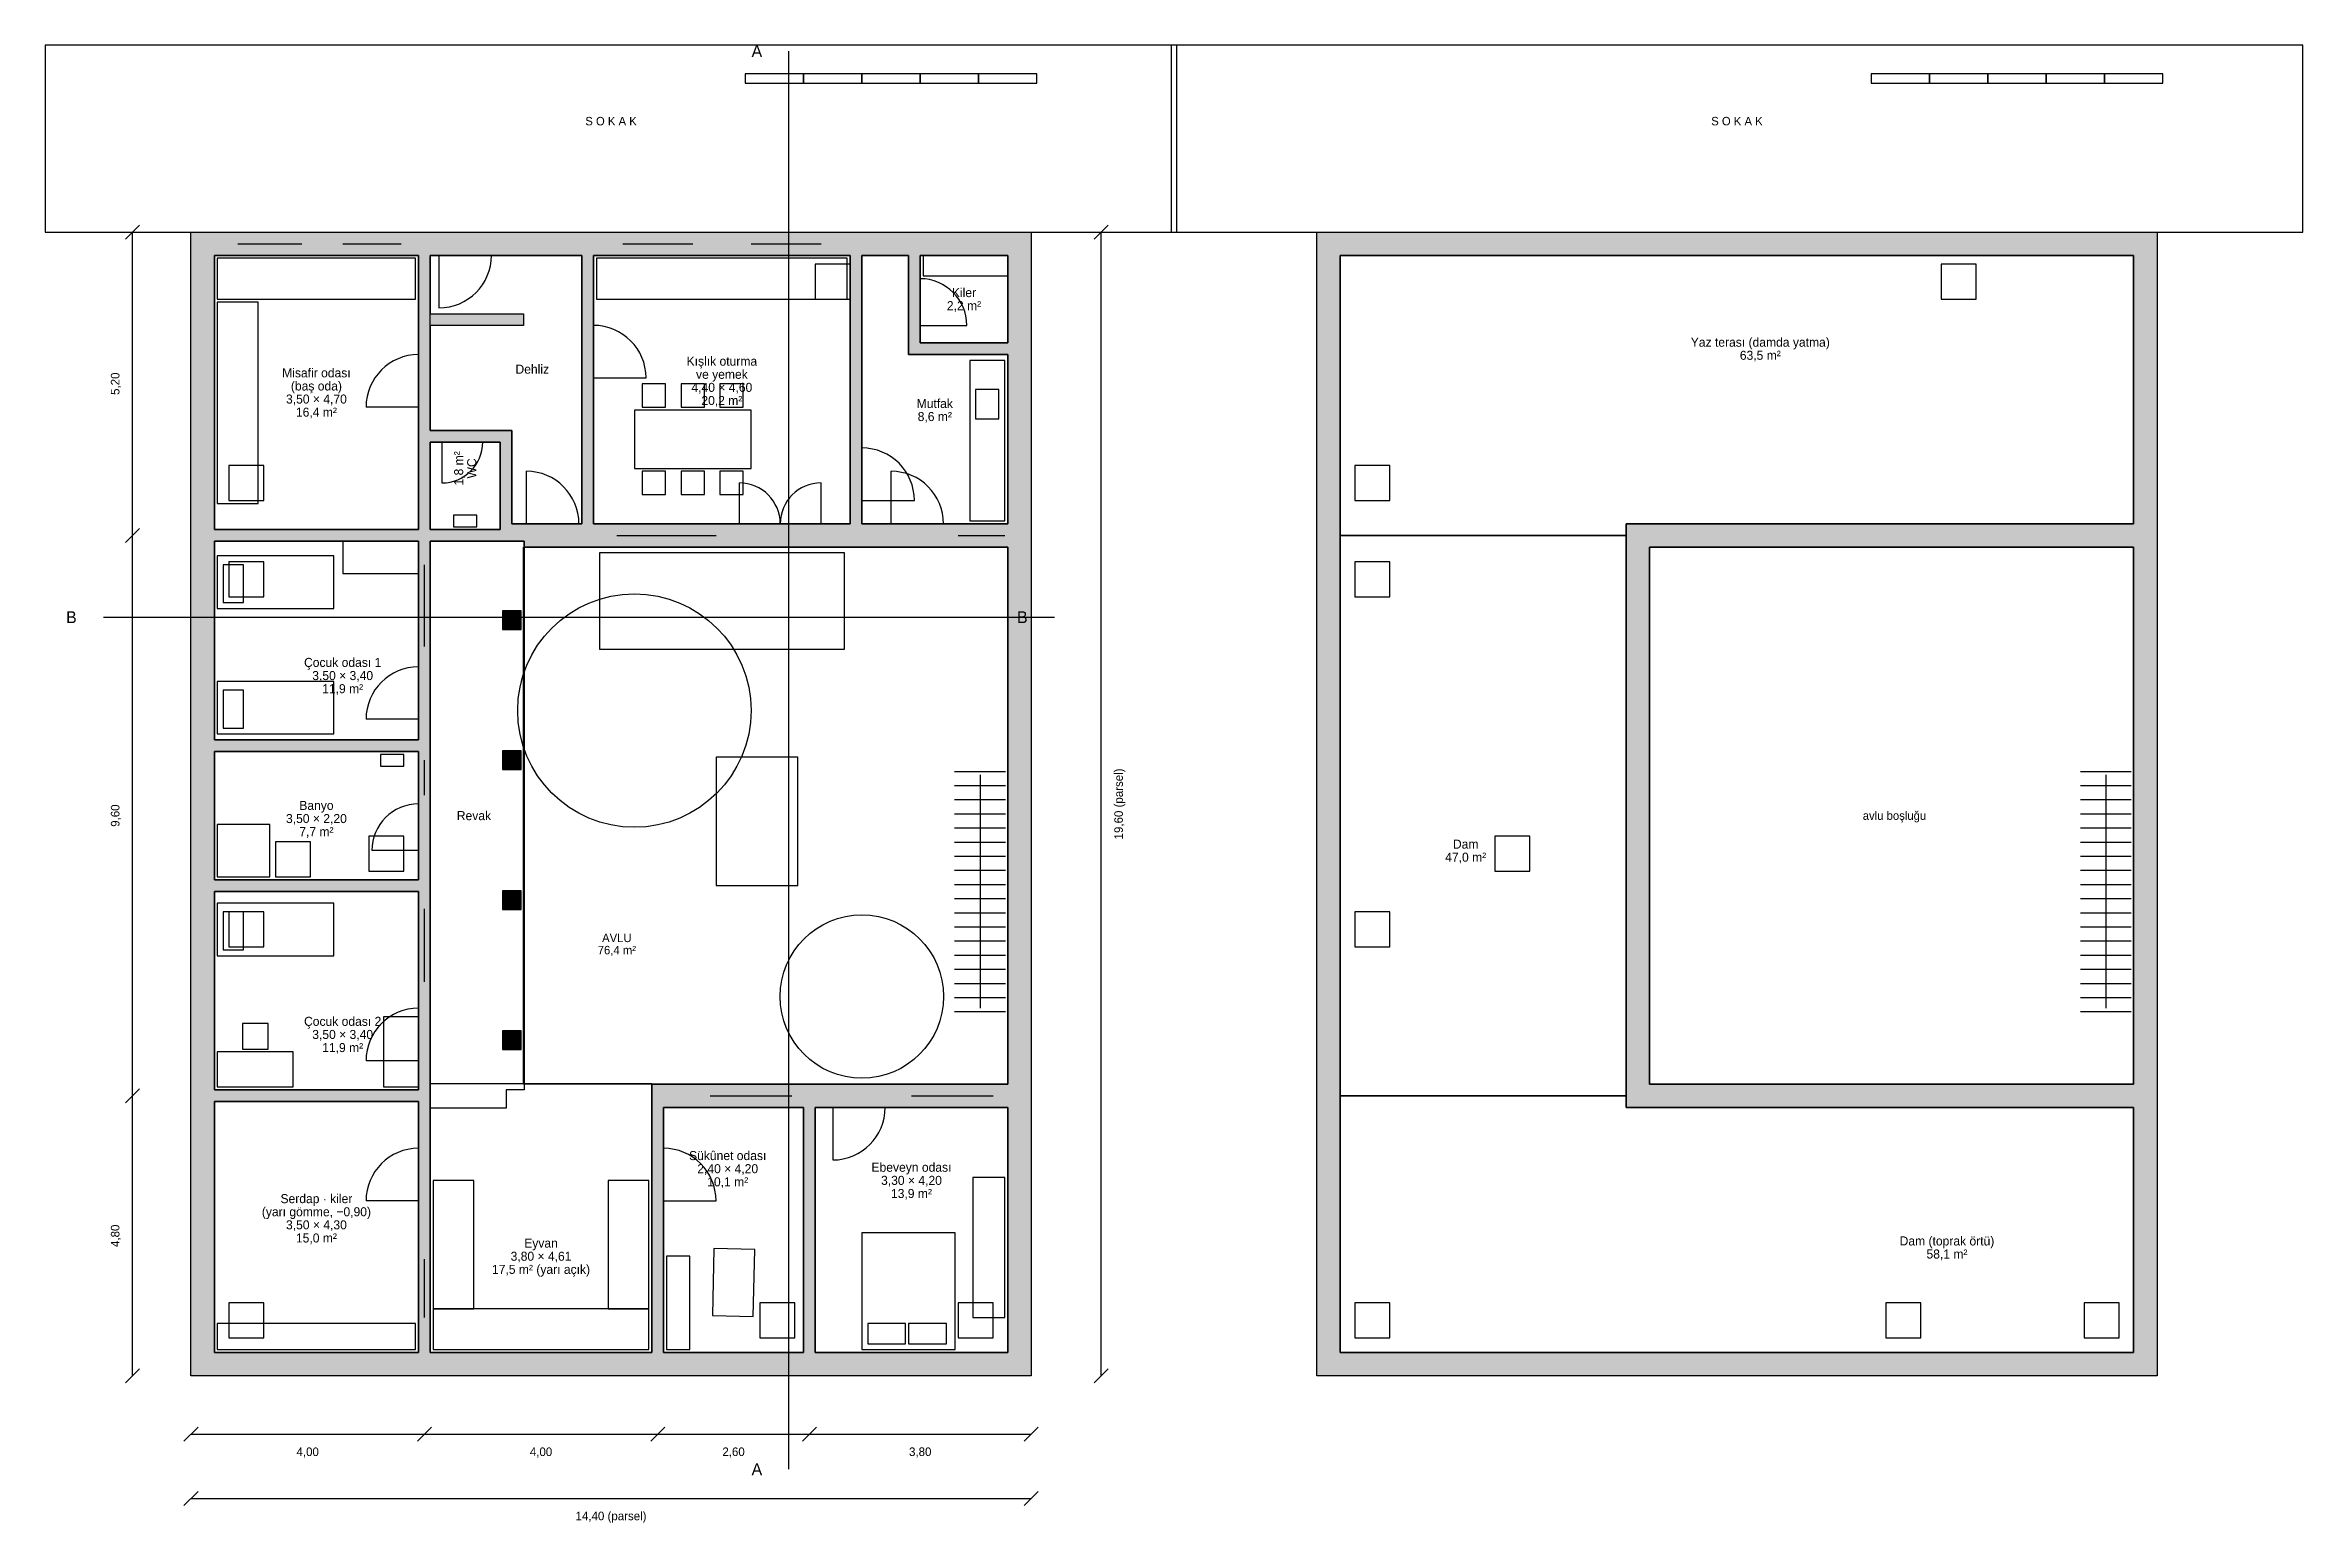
# Model space of a CAD drawing. Header units: metres. Extents: x 1.4 to 40.2, y 2.6 to 54.6.
# Drawn here: x 1.5 to 40.2, y 29.28 to 54.6 of the extents above; entities that cross this region are included whole.
import ezdxf
from ezdxf.enums import TextEntityAlignment as Align

# ---------------------------------------------------------------- set-up
doc = ezdxf.new("R2010")
doc.units = ezdxf.units.M
for name, color, linetype in [('ACIKLIK', 5, 'Continuous'), ('AKS', 1, 'Continuous'), ('DUVAR', 7, 'Continuous'), ('MOBILYA', 9, 'Continuous'), ('ODA', 8, 'Continuous'), ('OLCU', 3, 'Continuous'), ('PEYZAJ', 3, 'Continuous'), ('YAZI', 7, 'Continuous')]:
    doc.layers.add(name, color=color, linetype=linetype)

msp = doc.modelspace()

# ---------------------------------------------------------------- texts
at = {"layer": 'AKS'}
for s, p in [('A', (13.7, 54.5)), ('B', (1.95, 44.8)), ('B', (18.25, 44.8)), ('A', (13.7, 30.2))]:
    msp.add_text(s, height=0.203, dxfattribs=at).set_placement(p, align=Align.MIDDLE_CENTER)
at = {"layer": 'OLCU'}
for s, height, p in [('5,20', 0.1473, (2.7, 48.8)), ('19,60 (parsel)', 0.14732, (19.9, 41.6)), ('9,60', 0.1473, (2.7, 41.4)), ('4,80', 0.1473, (2.7, 34.2))]:
    msp.add_text(s, height=height, rotation=90, dxfattribs=at).set_placement(p, align=Align.MIDDLE_CENTER)
for s, height, p in [('4,00', 0.1473, (6, 30.5)), ('4,00', 0.1473, (10, 30.5)), ('2,60', 0.1473, (13.3, 30.5)), ('3,80', 0.1473, (16.5, 30.5)), ('14,40 (parsel)', 0.14732, (11.2, 29.4))]:
    msp.add_text(s, height=height, dxfattribs=at).set_placement(p, align=Align.MIDDLE_CENTER)
at = {"layer": 'YAZI'}
for s, height, p in [('S O K A K', 0.1448, (11.2, 53.3)), ('S O K A K', 0.1448, (30.5, 53.3)), ('Kiler', 0.1549, (17.25, 50.362)), ('2,2 m²', 0.1549, (17.25, 50.138)), ('Yaz terası (damda yatma)', 0.15494, (30.9, 49.512)), ('Kışlık oturma', 0.15494, (13.1, 49.187)), ('63,5 m²', 0.1549, (30.9, 49.288)), ('Misafir odası', 0.15494, (6.15, 48.987)), ('(baş oda)', 0.1549, (6.15, 48.762)), ('Dehliz', 0.1549, (9.85, 49.05)), ('4,40 × 4,60', 0.15494, (13.1, 48.738)), ('ve yemek', 0.1549, (13.1, 48.962)), ('3,50 × 4,70', 0.15494, (6.15, 48.538)), ('16,4 m²', 0.1549, (6.15, 48.313)), ('20,2 m²', 0.1549, (13.1, 48.513)), ('Mutfak', 0.1549, (16.75, 48.462)), ('8,6 m²', 0.1549, (16.75, 48.238)), ('Çocuk odası 1', 0.15494, (6.6, 44.025)), ('3,50 × 3,40', 0.15494, (6.6, 43.8)), ('11,9 m²', 0.1549, (6.6, 43.575)), ('3,50 × 2,20', 0.15494, (6.15, 41.35)), ('Banyo', 0.1549, (6.15, 41.575)), ('Revak', 0.1549, (8.85, 41.4)), ('avlu boşluğu', 0.14478, (33.2, 41.4)), ('7,7 m²', 0.1549, (6.15, 41.125)), ('47,0 m²', 0.1549, (25.85, 40.688)), ('Dam', 0.1549, (25.85, 40.912)), ('76,4 m²', 0.1448, (11.3, 39.095)), ('AVLU', 0.1448, (11.3, 39.305)), ('Çocuk odası 2', 0.15494, (6.6, 37.875)), ('3,50 × 3,40', 0.15494, (6.6, 37.65)), ('11,9 m²', 0.1549, (6.6, 37.425)), ('Sükûnet odası', 0.15494, (13.2, 35.575)), ('2,40 × 4,20', 0.15494, (13.2, 35.35)), ('Ebeveyn odası', 0.15494, (16.35, 35.375)), ('3,30 × 4,20', 0.15494, (16.35, 35.15)), ('Serdap · kiler', 0.15494, (6.15, 34.837)), ('10,1 m²', 0.1549, (13.2, 35.125)), ('13,9 m²', 0.1549, (16.35, 34.925)), ('(yarı gömme, −0,90)', 0.15494, (6.15, 34.612)), ('3,50 × 4,30', 0.15494, (6.15, 34.388)), ('15,0 m²', 0.1549, (6.15, 34.163)), ('Eyvan', 0.1549, (10, 34.075)), ('Dam (toprak örtü)', 0.15494, (34.1, 34.112)), ('17,5 m² (yarı açık)', 0.15494, (10, 33.625)), ('3,80 × 4,61', 0.15494, (10, 33.85)), ('58,1 m²', 0.1549, (34.1, 33.888))]:
    msp.add_text(s, height=height, dxfattribs=at).set_placement(p, align=Align.MIDDLE_CENTER)
for s, p in [('1,8 m²', (8.588, 47.35)), ('WC', (8.812, 47.35))]:
    msp.add_text(s, height=0.1549, rotation=90, dxfattribs=at).set_placement(p, align=Align.MIDDLE_CENTER)

# ---------------------------------------------------------------- hatches: boundary and pattern name
at = {"layer": 'DUVAR'}
h = msp.add_hatch(color=250, dxfattribs=at)
h.paths.add_polyline_path([(18.4, 46.4), (18.4, 36.4), (18.4, 36.4), (18.4, 31.8), (4, 31.8), (4, 51.4), (18.4, 51.4), (18.4, 46.4), (18.4, 46.4)])
h.paths.add_polyline_path([(18, 46), (9.71, 46), (9.71, 46.1), (9.3, 46.1), (9.29, 46.1), (8.1, 46.1), (8.1, 36.81), (8.1, 36.7), (8.1, 36.5), (8.1, 36.39), (8.1, 32.2), (11.9, 32.2), (11.9, 36.39), (11.9, 36.4), (11.9, 36.8), (18, 36.8), (18, 46)], flags=16)
h.paths.add_polyline_path([(7.9, 36.5), (4.4, 36.5), (4.4, 32.2), (7.9, 32.2), (7.9, 36.5)], flags=16)
h.paths.add_polyline_path([(4.4, 40.1), (4.4, 36.7), (7.9, 36.7), (7.9, 40.1), (4.4, 40.1)], flags=16)
h.paths.add_polyline_path([(4.4, 42.5), (4.4, 40.3), (7.9, 40.3), (7.9, 42.5), (4.4, 42.5)], flags=16)
h.paths.add_polyline_path([(4.4, 46.1), (4.4, 42.7), (7.9, 42.7), (7.9, 46.1), (4.4, 46.1)], flags=16)
h.paths.add_polyline_path([(8.1, 47.8), (8.1, 46.3), (9.3, 46.3), (9.3, 46.4), (9.3, 46.4), (9.3, 47.8), (8.1, 47.8)], flags=16)
h.paths.add_polyline_path([(4.4, 51), (4.4, 46.3), (7.9, 46.3), (7.9, 51), (4.4, 51)], flags=16)
h.paths.add_polyline_path([(12.1, 36.4), (12.1, 32.2), (14.5, 32.2), (14.5, 36.4), (12.1, 36.4)], flags=16)
h.paths.add_polyline_path([(18, 36.4), (14.7, 36.4), (14.7, 32.2), (18, 32.2), (18, 36.4)], flags=16)
h.paths.add_polyline_path([(8.1, 50), (9.7, 50), (9.7, 49.8), (8.1, 49.8), (8.1, 48), (9.5, 48), (9.5, 46.4), (10.7, 46.4), (10.7, 51), (8.1, 51), (8.1, 50)], flags=16)
h.paths.add_polyline_path([(15.3, 51), (10.9, 51), (10.9, 46.4), (15.3, 46.4), (15.3, 51)], flags=16)
h.paths.add_polyline_path([(16.3, 51), (15.5, 51), (15.5, 46.4), (18, 46.4), (18, 49.3), (16.3, 49.3), (16.3, 51)], flags=16)
h.paths.add_polyline_path([(16.5, 51), (16.5, 49.5), (18, 49.5), (18, 51), (16.5, 51)], flags=16)
h = msp.add_hatch(color=250, dxfattribs=at)
h.paths.add_polyline_path([(37.7, 46.4), (37.7, 36.4), (37.7, 36.4), (37.7, 31.8), (23.3, 31.8), (23.3, 51.4), (37.7, 51.4), (37.7, 46.4), (37.7, 46.4)])
h.paths.add_polyline_path([(37.3, 46), (29, 46), (29, 36.8), (37.3, 36.8), (37.3, 46)], flags=16)
h.paths.add_polyline_path([(28.6, 46.2), (28.6, 46.4), (37.3, 46.4), (37.3, 51), (23.7, 51), (23.7, 46.2), (23.7, 36.6), (23.7, 32.2), (37.3, 32.2), (37.3, 36.4), (28.6, 36.4), (28.6, 36.6), (28.6, 46.2)], flags=16)
for points in [[(9.66, 44.59), (9.66, 44.91), (9.34, 44.91), (9.34, 44.59), (9.66, 44.59)], [(9.66, 42.19), (9.66, 42.51), (9.34, 42.51), (9.34, 42.19), (9.66, 42.19)], [(9.66, 39.79), (9.66, 40.11), (9.34, 40.11), (9.34, 39.79), (9.66, 39.79)], [(9.66, 37.39), (9.66, 37.71), (9.34, 37.71), (9.34, 37.39), (9.66, 37.39)]]:
    msp.add_hatch(color=250, dxfattribs=at).paths.add_polyline_path(points)

# ---------------------------------------------------------------- linework, layer by layer
at = {"layer": 'ACIKLIK'}
for points in [[(4.8, 51.4), (5.9, 51.4)], [(4.8, 51.2), (5.9, 51.2)], [(6.6, 51.4), (7.6, 51.4)], [(6.6, 51.2), (7.6, 51.2)], [(11.4, 51.4), (12.6, 51.4)], [(11.4, 51.2), (12.6, 51.2)], [(13.6, 51.4), (14.8, 51.4)], [(13.6, 51.2), (14.8, 51.2)], [(4.8, 51), (5.9, 51)], [(6.6, 51), (7.6, 51)], [(8.25, 51), (8.25, 50.1)], [(11.4, 51), (12.6, 51)], [(13.6, 51), (14.8, 51)], [(16.5, 49.8), (17.3, 49.8)], [(10.9, 48.9), (11.8, 48.9)], [(7.9, 48.4), (7, 48.4)], [(8.3, 47.8), (8.3, 47.1)], [(9.75, 46.4), (9.75, 47.3)], [(16, 46.4), (16, 47.3)], [(13.4, 46.4), (13.4, 47.1)], [(14.8, 46.4), (14.8, 47.1)], [(15.5, 46.8), (16.4, 46.8)], [(11.3, 46.4), (13, 46.4)], [(11.3, 46.2), (13, 46.2)], [(17.15, 46.4), (17.95, 46.4)], [(17.15, 46.2), (17.95, 46.2)], [(7.9, 44.3), (7.9, 45.7)], [(8, 44.3), (8, 45.7)], [(8.1, 44.3), (8.1, 45.7)], [(11.3, 46), (13, 46)], [(17.15, 46), (17.95, 46)], [(7.9, 43.05), (7, 43.05)], [(7.9, 41.75), (7.9, 42.35)], [(8, 41.75), (8, 42.35)], [(8.1, 41.75), (8.1, 42.35)], [(7.9, 40.8), (7.1, 40.8)], [(7.9, 38.55), (7.9, 39.8)], [(8, 38.55), (8, 39.8)], [(8.1, 38.55), (8.1, 39.8)], [(7.9, 37.2), (7, 37.2)], [(12.9, 36.8), (14.3, 36.8)], [(16.35, 36.8), (17.75, 36.8)], [(12.9, 36.6), (14.3, 36.6)], [(12.9, 36.4), (14.3, 36.4)], [(15, 36.4), (15, 35.5)], [(16.35, 36.6), (17.75, 36.6)], [(16.35, 36.4), (17.75, 36.4)], [(7.9, 34.8), (7, 34.8)], [(12.1, 34.8), (13, 34.8)], [(7.9, 32.8), (7.9, 33.8)], [(8, 32.8), (8, 33.8)], [(8.1, 32.8), (8.1, 33.8)]]:
    msp.add_lwpolyline(points, dxfattribs=at)
for centre, radius, start, end in [((8.25, 51), 0.9, 270, 360), ((16.5, 49.8), 0.8, 0, 90), ((10.9, 48.9), 0.9, 0, 90), ((7.9, 48.4), 0.9, 90, 180), ((8.3, 47.8), 0.7, 270, 360), ((15.5, 46.8), 0.9, 0, 90), ((9.75, 46.4), 0.9, 0, 90), ((16, 46.4), 0.9, 0, 90), ((13.4, 46.4), 0.7, 0, 90), ((14.8, 46.4), 0.7, 90, 180), ((7.9, 43.05), 0.9, 90, 180), ((7.9, 40.8), 0.8, 90, 180), ((7.9, 37.2), 0.9, 90, 180), ((15, 36.4), 0.9, 270, 360), ((7.9, 34.8), 0.9, 90, 180), ((12.1, 34.8), 0.9, 0, 90)]:
    msp.add_arc(centre, radius, start, end, dxfattribs=at)
at = {"layer": 'AKS'}
for points in [[(14.25, 30.2), (14.25, 54.5)], [(2.5, 44.8), (18.8, 44.8)]]:
    msp.add_lwpolyline(points, dxfattribs=at)
at = {"layer": 'DUVAR'}
for points in [[(18.4, 46.4), (18.4, 36.4), (18.4, 36.4), (18.4, 31.8), (4, 31.8), (4, 51.4), (18.4, 51.4), (18.4, 46.4), (18.4, 46.4)], [(37.7, 46.4), (37.7, 36.4), (37.7, 36.4), (37.7, 31.8), (23.3, 31.8), (23.3, 51.4), (37.7, 51.4), (37.7, 46.4), (37.7, 46.4)], [(4.4, 51), (4.4, 46.3), (7.9, 46.3), (7.9, 51), (4.4, 51)], [(8.1, 50), (9.7, 50), (9.7, 49.8), (8.1, 49.8), (8.1, 48), (9.5, 48), (9.5, 46.4), (10.7, 46.4), (10.7, 51), (8.1, 51), (8.1, 50)], [(15.3, 51), (10.9, 51), (10.9, 46.4), (15.3, 46.4), (15.3, 51)], [(16.3, 51), (15.5, 51), (15.5, 46.4), (18, 46.4), (18, 49.3), (16.3, 49.3), (16.3, 51)], [(16.5, 51), (16.5, 49.5), (18, 49.5), (18, 51), (16.5, 51)], [(28.6, 46.2), (28.6, 46.4), (37.3, 46.4), (37.3, 51), (23.7, 51), (23.7, 46.2), (23.7, 36.6), (23.7, 32.2), (37.3, 32.2), (37.3, 36.4), (28.6, 36.4), (28.6, 36.6), (28.6, 46.2)], [(8.1, 47.8), (8.1, 46.3), (9.3, 46.3), (9.3, 46.4), (9.3, 46.4), (9.3, 47.8), (8.1, 47.8)], [(4.4, 46.1), (4.4, 42.7), (7.9, 42.7), (7.9, 46.1), (4.4, 46.1)], [(18, 46), (9.71, 46), (9.71, 46.1), (9.3, 46.1), (9.29, 46.1), (8.1, 46.1), (8.1, 36.81), (8.1, 36.7), (8.1, 36.5), (8.1, 36.39), (8.1, 32.2), (11.9, 32.2), (11.9, 36.39), (11.9, 36.4), (11.9, 36.8), (18, 36.8), (18, 46)], [(37.3, 46), (29, 46), (29, 36.8), (37.3, 36.8), (37.3, 46)], [(9.66, 44.59), (9.66, 44.91), (9.34, 44.91), (9.34, 44.59), (9.66, 44.59)], [(4.4, 42.5), (4.4, 40.3), (7.9, 40.3), (7.9, 42.5), (4.4, 42.5)], [(9.66, 42.19), (9.66, 42.51), (9.34, 42.51), (9.34, 42.19), (9.66, 42.19)], [(4.4, 40.1), (4.4, 36.7), (7.9, 36.7), (7.9, 40.1), (4.4, 40.1)], [(9.66, 39.79), (9.66, 40.11), (9.34, 40.11), (9.34, 39.79), (9.66, 39.79)], [(9.66, 37.39), (9.66, 37.71), (9.34, 37.71), (9.34, 37.39), (9.66, 37.39)], [(7.9, 36.5), (4.4, 36.5), (4.4, 32.2), (7.9, 32.2), (7.9, 36.5)], [(12.1, 36.4), (12.1, 32.2), (14.5, 32.2), (14.5, 36.4), (12.1, 36.4)], [(18, 36.4), (14.7, 36.4), (14.7, 32.2), (18, 32.2), (18, 36.4)]]:
    msp.add_lwpolyline(points, close=True, dxfattribs=at)
at = {"layer": 'MOBILYA'}
for points in [[(7.85, 50.25), (7.85, 50.95), (4.45, 50.95), (4.45, 50.25), (7.85, 50.25)], [(15.25, 50.25), (15.25, 50.95), (10.95, 50.95), (10.95, 50.25), (15.25, 50.25)], [(15.3, 50.25), (15.3, 50.85), (14.7, 50.85), (14.7, 50.25), (15.3, 50.25)], [(18, 50.65), (18, 51), (16.55, 51), (16.55, 50.65), (18, 50.65)], [(34.6, 50.25), (34.6, 50.85), (34, 50.85), (34, 50.25), (34.6, 50.25)], [(5.15, 46.75), (5.15, 50.2), (4.45, 50.2), (4.45, 46.75), (5.15, 46.75)], [(17.95, 46.45), (17.95, 49.2), (17.35, 49.2), (17.35, 46.45), (17.95, 46.45)], [(12.133, 48.4), (12.133, 48.8), (11.733, 48.8), (11.733, 48.4), (12.133, 48.4)], [(12.8, 48.4), (12.8, 48.8), (12.4, 48.8), (12.4, 48.4), (12.8, 48.4)], [(13.467, 48.4), (13.467, 48.8), (13.067, 48.8), (13.067, 48.4), (13.467, 48.4)], [(17.85, 48.2), (17.85, 48.7), (17.45, 48.7), (17.45, 48.2), (17.85, 48.2)], [(13.6, 47.35), (13.6, 48.35), (11.6, 48.35), (11.6, 47.35), (13.6, 47.35)], [(5.25, 46.8), (5.25, 47.4), (4.65, 47.4), (4.65, 46.8), (5.25, 46.8)], [(12.133, 46.9), (12.133, 47.3), (11.733, 47.3), (11.733, 46.9), (12.133, 46.9)], [(12.8, 46.9), (12.8, 47.3), (12.4, 47.3), (12.4, 46.9), (12.8, 46.9)], [(13.467, 46.9), (13.467, 47.3), (13.067, 47.3), (13.067, 46.9), (13.467, 46.9)], [(24.55, 46.8), (24.55, 47.4), (23.95, 47.4), (23.95, 46.8), (24.55, 46.8)], [(8.9, 46.35), (8.9, 46.55), (8.5, 46.55), (8.5, 46.35), (8.9, 46.35)], [(7.9, 45.55), (7.9, 46.1), (6.6, 46.1), (6.6, 45.55), (7.9, 45.55)], [(6.45, 44.95), (6.45, 45.85), (4.45, 45.85), (4.45, 44.95), (6.45, 44.95)], [(4.9, 45.05), (4.9, 45.7), (4.55, 45.7), (4.55, 45.05), (4.9, 45.05)], [(5.25, 45.15), (5.25, 45.75), (4.65, 45.75), (4.65, 45.15), (5.25, 45.15)], [(15.2, 44.25), (15.2, 45.9), (11, 45.9), (11, 44.25), (15.2, 44.25)], [(24.55, 45.15), (24.55, 45.75), (23.95, 45.75), (23.95, 45.15), (24.55, 45.15)], [(6.45, 42.8), (6.45, 43.7), (4.45, 43.7), (4.45, 42.8), (6.45, 42.8)], [(4.9, 42.9), (4.9, 43.55), (4.55, 43.55), (4.55, 42.9), (4.9, 42.9)], [(7.65, 42.25), (7.65, 42.45), (7.25, 42.45), (7.25, 42.25), (7.65, 42.25)], [(14.4, 40.2), (14.4, 42.4), (13, 42.4), (13, 40.2), (14.4, 40.2)], [(5.35, 40.35), (5.35, 41.25), (4.45, 41.25), (4.45, 40.35), (5.35, 40.35)], [(7.65, 40.45), (7.65, 41.05), (7.05, 41.05), (7.05, 40.45), (7.65, 40.45)], [(26.95, 40.45), (26.95, 41.05), (26.35, 41.05), (26.35, 40.45), (26.95, 40.45)], [(6.05, 40.35), (6.05, 40.95), (5.45, 40.95), (5.45, 40.35), (6.05, 40.35)], [(6.45, 39), (6.45, 39.9), (4.45, 39.9), (4.45, 39), (6.45, 39)], [(4.9, 39.1), (4.9, 39.75), (4.55, 39.75), (4.55, 39.1), (4.9, 39.1)], [(5.25, 39.15), (5.25, 39.75), (4.65, 39.75), (4.65, 39.15), (5.25, 39.15)], [(24.55, 39.15), (24.55, 39.75), (23.95, 39.75), (23.95, 39.15), (24.55, 39.15)], [(7.9, 36.75), (7.9, 37.95), (7.3, 37.95), (7.3, 36.75), (7.9, 36.75)], [(5.32, 37.4), (5.32, 37.84), (4.88, 37.84), (4.88, 37.4), (5.32, 37.4)], [(5.75, 36.75), (5.75, 37.35), (4.45, 37.35), (4.45, 36.75), (5.75, 36.75)], [(8.85, 32.95), (8.85, 35.15), (8.15, 35.15), (8.15, 32.95), (8.85, 32.95)], [(11.85, 32.95), (11.85, 35.15), (11.15, 35.15), (11.15, 32.95), (11.85, 32.95)], [(17.95, 32.8), (17.95, 35.2), (17.4, 35.2), (17.4, 32.8), (17.95, 32.8)], [(17.1, 32.25), (17.1, 34.25), (15.5, 34.25), (15.5, 32.25), (17.1, 32.25)], [(12.55, 32.25), (12.55, 33.85), (12.15, 33.85), (12.15, 32.25), (12.55, 32.25)], [(13.663, 33.967), (12.963, 33.983), (12.937, 32.833), (13.637, 32.817), (13.663, 33.967)], [(5.25, 32.45), (5.25, 33.05), (4.65, 33.05), (4.65, 32.45), (5.25, 32.45)], [(11.85, 32.25), (11.85, 32.95), (8.15, 32.95), (8.15, 32.25), (11.85, 32.25)], [(14.35, 32.45), (14.35, 33.05), (13.75, 33.05), (13.75, 32.45), (14.35, 32.45)], [(17.75, 32.45), (17.75, 33.05), (17.15, 33.05), (17.15, 32.45), (17.75, 32.45)], [(24.55, 32.45), (24.55, 33.05), (23.95, 33.05), (23.95, 32.45), (24.55, 32.45)], [(33.65, 32.45), (33.65, 33.05), (33.05, 33.05), (33.05, 32.45), (33.65, 32.45)], [(37.05, 32.45), (37.05, 33.05), (36.45, 33.05), (36.45, 32.45), (37.05, 32.45)], [(7.85, 32.25), (7.85, 32.7), (4.45, 32.7), (4.45, 32.25), (7.85, 32.25)], [(16.25, 32.35), (16.25, 32.7), (15.6, 32.7), (15.6, 32.35), (16.25, 32.35)], [(16.95, 32.35), (16.95, 32.7), (16.3, 32.7), (16.3, 32.35), (16.95, 32.35)]]:
    msp.add_lwpolyline(points, close=True, dxfattribs=at)
for points in [[(17.09, 42.158), (17.96, 42.158)], [(17.09, 41.916), (17.96, 41.916)], [(17.525, 42.1), (17.525, 38.1)], [(36.39, 42.158), (37.26, 42.158)], [(36.39, 41.916), (37.26, 41.916)], [(36.825, 42.1), (36.825, 38.1)], [(17.09, 41.674), (17.96, 41.674)], [(17.09, 41.432), (17.96, 41.432)], [(36.39, 41.674), (37.26, 41.674)], [(36.39, 41.432), (37.26, 41.432)], [(17.09, 41.189), (17.96, 41.189)], [(36.39, 41.189), (37.26, 41.189)], [(17.09, 40.947), (17.96, 40.947)], [(17.09, 40.705), (17.96, 40.705)], [(36.39, 40.947), (37.26, 40.947)], [(36.39, 40.705), (37.26, 40.705)], [(17.09, 40.463), (17.96, 40.463)], [(36.39, 40.463), (37.26, 40.463)], [(17.09, 40.221), (17.96, 40.221)], [(17.09, 39.979), (17.96, 39.979)], [(36.39, 40.221), (37.26, 40.221)], [(36.39, 39.979), (37.26, 39.979)], [(17.09, 39.737), (17.96, 39.737)], [(17.09, 39.495), (17.96, 39.495)], [(36.39, 39.737), (37.26, 39.737)], [(36.39, 39.495), (37.26, 39.495)], [(17.09, 39.253), (17.96, 39.253)], [(36.39, 39.253), (37.26, 39.253)], [(17.09, 39.011), (17.96, 39.011)], [(17.09, 38.768), (17.96, 38.768)], [(36.39, 39.011), (37.26, 39.011)], [(36.39, 38.768), (37.26, 38.768)], [(17.09, 38.526), (17.96, 38.526)], [(36.39, 38.526), (37.26, 38.526)], [(17.09, 38.284), (17.96, 38.284)], [(17.09, 38.042), (17.96, 38.042)], [(36.39, 38.284), (37.26, 38.284)], [(36.39, 38.042), (37.26, 38.042)]]:
    msp.add_lwpolyline(points, dxfattribs=at)
at = {"layer": 'ODA'}
for points in [[(4.4, 46.3), (4.4, 51), (7.9, 51), (7.9, 46.3), (4.4, 46.3)], [(9.5, 48), (8.1, 48), (8.1, 51), (10.7, 51), (10.7, 46.4), (9.5, 46.4), (9.5, 48)], [(10.9, 51), (15.3, 51), (15.3, 46.4), (10.9, 46.4), (10.9, 51)], [(15.5, 51), (16.3, 51), (16.3, 49.3), (18, 49.3), (18, 46.4), (15.5, 46.4), (15.5, 51)], [(16.5, 49.5), (16.5, 51), (18, 51), (18, 49.5), (16.5, 49.5)], [(23.7, 46.2), (23.7, 51), (37.3, 51), (37.3, 46.4), (28.6, 46.4), (28.6, 46.2), (23.7, 46.2)], [(8.1, 46.3), (8.1, 47.8), (9.3, 47.8), (9.3, 46.4), (9.3, 46.4), (9.3, 46.3), (8.1, 46.3)], [(4.4, 42.7), (4.4, 46.1), (7.9, 46.1), (7.9, 42.7), (4.4, 42.7)], [(9.4, 36.39), (8.1, 36.39), (8.1, 36.7), (8.1, 36.81), (8.1, 46.1), (9.29, 46.1), (9.3, 46.1), (9.71, 46.1), (9.71, 36.7), (9.4, 36.7), (9.4, 36.39)], [(23.7, 36.6), (23.7, 46.2), (28.6, 46.2), (28.6, 36.6), (23.7, 36.6)], [(4.4, 40.3), (4.4, 42.5), (7.9, 42.5), (7.9, 40.3), (4.4, 40.3)], [(4.4, 36.7), (4.4, 40.1), (7.9, 40.1), (7.9, 36.7), (4.4, 36.7)], [(11.9, 36.39), (11.9, 32.2), (8.1, 32.2), (8.1, 36.39), (8.1, 36.5), (8.1, 36.81), (11.9, 36.81), (11.9, 36.4), (11.9, 36.39)], [(7.9, 36.5), (7.9, 32.2), (4.4, 32.2), (4.4, 36.5), (7.9, 36.5)], [(12.1, 36.4), (14.5, 36.4), (14.5, 32.2), (12.1, 32.2), (12.1, 36.4)], [(14.7, 36.4), (18, 36.4), (18, 32.2), (14.7, 32.2), (14.7, 36.4)], [(28.6, 36.6), (28.6, 36.4), (37.3, 36.4), (37.3, 32.2), (23.7, 32.2), (23.7, 36.6), (28.6, 36.6)]]:
    msp.add_lwpolyline(points, close=True, dxfattribs=at)
at = {"layer": 'OLCU'}
for points in [[(14.5, 53.95), (14.5, 54.11), (13.5, 54.11), (13.5, 53.95), (14.5, 53.95)], [(15.5, 53.95), (15.5, 54.11), (14.5, 54.11), (14.5, 53.95), (15.5, 53.95)], [(16.5, 53.95), (16.5, 54.11), (15.5, 54.11), (15.5, 53.95), (16.5, 53.95)], [(17.5, 53.95), (17.5, 54.11), (16.5, 54.11), (16.5, 53.95), (17.5, 53.95)], [(18.5, 53.95), (18.5, 54.11), (17.5, 54.11), (17.5, 53.95), (18.5, 53.95)], [(33.8, 53.95), (33.8, 54.11), (32.8, 54.11), (32.8, 53.95), (33.8, 53.95)], [(34.8, 53.95), (34.8, 54.11), (33.8, 54.11), (33.8, 53.95), (34.8, 53.95)], [(35.8, 53.95), (35.8, 54.11), (34.8, 54.11), (34.8, 53.95), (35.8, 53.95)], [(36.8, 53.95), (36.8, 54.11), (35.8, 54.11), (35.8, 53.95), (36.8, 53.95)], [(37.8, 53.95), (37.8, 54.11), (36.8, 54.11), (36.8, 53.95), (37.8, 53.95)]]:
    msp.add_lwpolyline(points, close=True, dxfattribs=at)
for points in [[(2.88, 51.28), (3.12, 51.52)], [(19.48, 51.28), (19.72, 51.52)], [(3, 46.2), (3, 51.4)], [(19.6, 31.8), (19.6, 51.4)], [(2.88, 46.08), (3.12, 46.32)], [(2.88, 46.08), (3.12, 46.32)], [(3, 36.6), (3, 46.2)], [(2.88, 36.48), (3.12, 36.72)], [(2.88, 36.48), (3.12, 36.72)], [(3, 31.8), (3, 36.6)], [(2.88, 31.68), (3.12, 31.92)], [(19.48, 31.68), (19.72, 31.92)], [(3.88, 30.68), (4.12, 30.92)], [(4, 30.8), (8, 30.8)], [(7.88, 30.68), (8.12, 30.92)], [(7.88, 30.68), (8.12, 30.92)], [(8, 30.8), (12, 30.8)], [(11.88, 30.68), (12.12, 30.92)], [(11.88, 30.68), (12.12, 30.92)], [(12, 30.8), (14.6, 30.8)], [(14.48, 30.68), (14.72, 30.92)], [(14.48, 30.68), (14.72, 30.92)], [(14.6, 30.8), (18.4, 30.8)], [(18.28, 30.68), (18.52, 30.92)], [(3.88, 29.58), (4.12, 29.82)], [(18.28, 29.58), (18.52, 29.82)], [(4, 29.7), (18.4, 29.7)]]:
    msp.add_lwpolyline(points, dxfattribs=at)
at = {"layer": 'PEYZAJ'}
for points in [[(20.9, 51.4), (20.9, 54.6), (1.5, 54.6), (1.5, 51.4), (20.9, 51.4)], [(40.2, 51.4), (40.2, 54.6), (20.8, 54.6), (20.8, 51.4), (40.2, 51.4)], [(9.7, 36.8), (9.7, 46), (18, 46), (18, 36.8), (9.7, 36.8)], [(29, 36.8), (29, 46), (37.3, 46), (37.3, 36.8), (29, 36.8)]]:
    msp.add_lwpolyline(points, close=True, dxfattribs=at)
for centre, radius in [((11.6, 43.2), 2), ((15.5, 38.3), 1.4)]:
    msp.add_circle(centre, radius, dxfattribs=at)

msp.set_redraw_order([(e.dxf.handle, doc.entitydb.next_handle()) for e in msp.query("TEXT MTEXT ATTDEF DIMENSION ARC_DIMENSION")])  # texts and dimensions are drawn at this point

doc.saveas('drawing.dxf')
